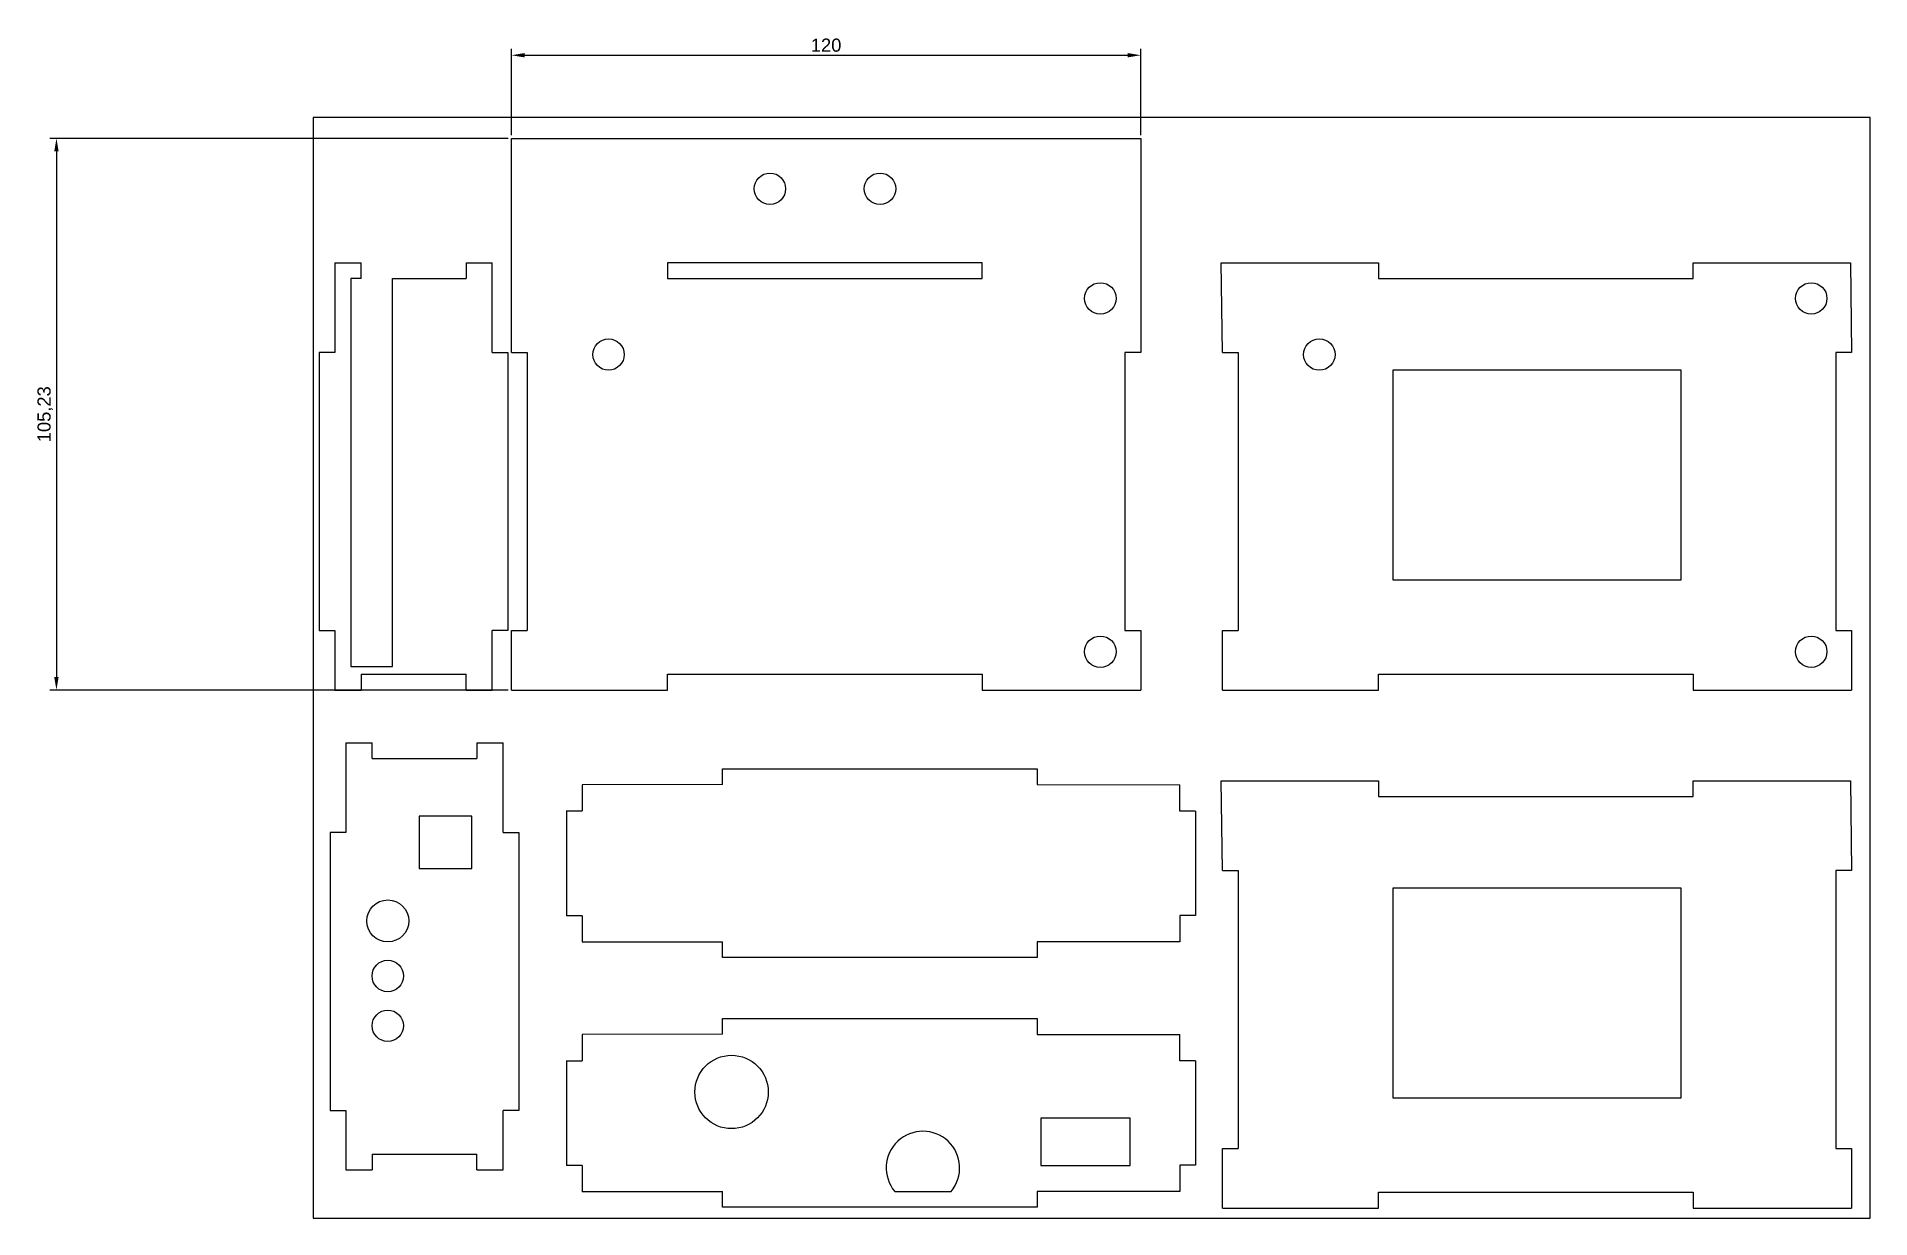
# Model space of a CAD drawing. Header units: millimetres. Extents: x 297 to 6622, y 210 to 5476.
# Drawn here: x 1971.9 to 2321.6, y 4739.3 to 4964.8 of the extents above; entities that cross this region are included whole.
import ezdxf

# ---------------------------------------------------------------- set-up
doc = ezdxf.new("R2010")
doc.units = ezdxf.units.MM
doc.styles.get("Standard").update_dxf_attribs({"font": 'arial.ttf'})
doc.dimstyles.new('ISO-25', dxfattribs={"dimtxt": 2.5, "dimasz": 2.5, "dimexe": 1.25, "dimexo": 0.625, "dimtad": 1, "dimtxsty": 'Standard', "dimcen": 2.5, "dimadec": 0, "dimazin": 0, "dimtfac": 1, "dimtmove": 0, "dimatfit": 3, "dimfxl": 1, "dimarcsym": 0})

msp = doc.modelspace()

# ---------------------------------------------------------------- blocks, each defined once
blk = doc.blocks.new('*D14')
at = {"color": 0, "lineweight": -2, "transparency": 16777216}
for p, q in [((2062.43, 4945.97), (2062.43, 4962.46)), ((2182.43, 4945.97), (2182.43, 4962.46)), ((2064.93, 4961.21), (2179.93, 4961.21))]:
    blk.add_line(p, q, dxfattribs=at)
at = {"color": 0, "transparency": 16777216}
for points in [[(2064.93, 4961.63), (2064.93, 4960.8), (2062.43, 4961.21)], [(2179.93, 4961.63), (2179.93, 4960.8), (2182.43, 4961.21)]]:
    blk.add_solid(points, dxfattribs=at)
at = {"layer": 'Defpoints', "color": 0, "transparency": 16777216}
for p in [(2182.43, 4961.21), (2062.43, 4945.35), (2182.43, 4945.35)]:
    blk.add_point(p, dxfattribs=at)
at = {"color": 0, "transparency": 16777216, "insert": (2122.43, 4963.12), "char_height": 2.5, "attachment_point": 5}
blk.add_mtext('120', dxfattribs=at)
blk = doc.blocks.new('*D15')
at = {"color": 0, "lineweight": -2, "transparency": 16777216}
for p, q in [((2061.81, 4945.35), (1974.39, 4945.35)), ((1975.64, 4942.85), (1975.64, 4842.62)), ((2061.81, 4840.12), (1974.39, 4840.12))]:
    blk.add_line(p, q, dxfattribs=at)
at = {"color": 0, "transparency": 16777216}
for points in [[(1975.22, 4942.85), (1976.06, 4942.85), (1975.64, 4945.35)], [(1975.22, 4842.62), (1976.06, 4842.62), (1975.64, 4840.12)]]:
    blk.add_solid(points, dxfattribs=at)
at = {"layer": 'Defpoints', "color": 0, "transparency": 16777216}
for p in [(2062.43, 4945.35), (1975.64, 4840.12), (2062.43, 4840.12)]:
    blk.add_point(p, dxfattribs=at)
at = {"color": 0, "transparency": 16777216, "insert": (1973.51, 4892.73), "char_height": 2.5, "attachment_point": 5, "rotation": 90}
blk.add_mtext('105,23', dxfattribs=at)

# ---------------------------------------------------------------- dimensions: what is measured, and where the dimension line sits
at = {"color": 2, "true_color": 0xf1eb1f}
dim = msp.add_linear_dim(base=(2182.432, 4961.214), p1=(2062.432, 4945.349), p2=(2182.432, 4945.349), dimstyle='ISO-25', dxfattribs=at)
dim.commit()
dim.dimension.update_dxf_attribs({"geometry": '*D14', "text_midpoint": (2122.432, 4963.115)})
dim = msp.add_linear_dim(base=(1975.64, 4840.119), p1=(2062.432, 4945.349), p2=(2062.432, 4840.119), angle=90, dimstyle='ISO-25', dxfattribs=at)
dim.commit()
dim.dimension.update_dxf_attribs({"geometry": '*D15', "text_midpoint": (1973.513, 4892.734)})

# ---------------------------------------------------------------- linework, layer by layer
for p, q in [((2028.762, 4921.619), (2028.762, 4904.477)), ((2028.762, 4921.619), (2033.762, 4921.619)), ((2033.762, 4918.619), (2033.762, 4921.619)), ((2053.762, 4921.619), (2053.762, 4918.619)), ((2053.762, 4921.619), (2058.762, 4921.619)), ((2058.762, 4904.477), (2058.762, 4921.619)), ((2039.762, 4918.619), (2053.762, 4918.619)), ((2028.762, 4904.477), (2025.762, 4904.477)), ((2025.762, 4904.477), (2025.762, 4851.49)), ((2058.762, 4904.477), (2061.762, 4904.477)), ((2061.762, 4904.477), (2061.762, 4851.49)), ((2062.432, 4904.477), (2065.432, 4904.477)), ((2065.432, 4904.477), (2065.432, 4874.477)), ((2182.432, 4904.477), (2179.432, 4904.477)), ((2179.432, 4904.477), (2179.432, 4874.477)), ((2198.004, 4904.477), (2201.004, 4904.477)), ((2201.004, 4904.477), (2201.004, 4874.477)), ((2318.004, 4904.477), (2315.004, 4904.477)), ((2315.004, 4904.477), (2315.004, 4874.477)), ((2065.432, 4874.477), (2065.432, 4851.49)), ((2179.432, 4874.477), (2179.432, 4851.49)), ((2201.004, 4874.477), (2201.004, 4851.49)), ((2315.004, 4874.477), (2315.004, 4851.49)), ((2025.762, 4851.49), (2028.762, 4851.49)), ((2028.762, 4851.49), (2028.762, 4840.119)), ((2058.762, 4840.119), (2058.762, 4851.49)), ((2061.762, 4851.49), (2058.762, 4851.49)), ((2062.432, 4851.49), (2065.432, 4851.49)), ((2179.432, 4851.49), (2182.432, 4851.49)), ((2198.004, 4851.49), (2201.004, 4851.49)), ((2315.004, 4851.49), (2318.004, 4851.49)), ((2028.762, 4840.119), (2033.762, 4840.119)), ((2033.762, 4843.119), (2033.762, 4840.119)), ((2033.762, 4843.119), (2053.762, 4843.119)), ((2053.762, 4840.119), (2053.762, 4843.119)), ((2053.762, 4840.119), (2058.762, 4840.119)), ((2062.432, 4840.119), (2092.213, 4840.119)), ((2152.213, 4840.119), (2182.432, 4840.119)), ((2198.004, 4840.119), (2227.785, 4840.119)), ((2287.785, 4840.119), (2318.004, 4840.119)), ((2030.837, 4830.069), (2030.837, 4812.927)), ((2030.837, 4830.069), (2035.837, 4830.069)), ((2035.837, 4827.069), (2035.837, 4830.069)), ((2055.837, 4830.069), (2055.837, 4827.069)), ((2055.837, 4830.069), (2060.837, 4830.069)), ((2060.837, 4812.927), (2060.837, 4830.069)), ((2035.837, 4827.069), (2055.837, 4827.069)), ((2102.681, 4822.08), (2102.681, 4825.087)), ((2102.681, 4825.087), (2162.681, 4825.087)), ((2162.681, 4825.087), (2162.682, 4822.069)), ((2102.681, 4822.08), (2075.901, 4822.048)), ((2162.682, 4822.069), (2189.9, 4822.037)), ((2072.887, 4817.048), (2075.901, 4817.048)), ((2072.9, 4817.048), (2072.9, 4797.058)), ((2072.9, 4817.048), (2072.9, 4797.058)), ((2192.907, 4817.037), (2189.907, 4817.037)), ((2192.9, 4817.037), (2192.9, 4797.09)), ((2030.837, 4812.927), (2027.837, 4812.927)), ((2027.837, 4812.927), (2027.837, 4759.94)), ((2060.837, 4812.927), (2063.837, 4812.927)), ((2063.837, 4812.927), (2063.837, 4759.94)), ((2192.9, 4811.568), (2192.9, 4797.568)), ((2198.004, 4805.666), (2201.004, 4805.666)), ((2201.004, 4805.666), (2201.004, 4775.666)), ((2318.004, 4805.666), (2315.004, 4805.666)), ((2315.004, 4805.666), (2315.004, 4775.666)), ((2192.9, 4797.09), (2189.9, 4797.09)), ((2075.9, 4792.082), (2102.681, 4792.082)), ((2102.681, 4789.087), (2102.681, 4792.087)), ((2162.681, 4792.086), (2162.681, 4789.087)), ((2189.9, 4792.086), (2162.681, 4792.086)), ((2162.681, 4789.087), (2102.681, 4789.087)), ((2102.681, 4774.445), (2102.681, 4777.452)), ((2102.681, 4777.452), (2162.681, 4777.452)), ((2162.681, 4777.452), (2162.682, 4774.434)), ((2102.681, 4774.445), (2075.901, 4774.413)), ((2162.682, 4774.434), (2189.9, 4774.403)), ((2201.004, 4775.666), (2201.004, 4752.679)), ((2315.004, 4775.666), (2315.004, 4752.679)), ((2072.887, 4769.413), (2075.901, 4769.413)), ((2072.9, 4769.413), (2072.9, 4749.423)), ((2072.9, 4769.413), (2072.9, 4749.423)), ((2192.907, 4769.403), (2189.907, 4769.403)), ((2192.9, 4769.403), (2192.9, 4749.455)), ((2192.9, 4763.933), (2192.9, 4749.933)), ((2027.837, 4759.94), (2030.837, 4759.94)), ((2030.837, 4759.94), (2030.837, 4748.569)), ((2060.837, 4748.569), (2060.837, 4759.94)), ((2063.837, 4759.94), (2060.837, 4759.94)), ((2198.004, 4752.679), (2201.004, 4752.679)), ((2315.004, 4752.679), (2318.004, 4752.679)), ((2035.837, 4751.569), (2035.837, 4748.569)), ((2035.837, 4751.569), (2055.837, 4751.569)), ((2055.837, 4748.569), (2055.837, 4751.569)), ((2192.9, 4749.455), (2189.9, 4749.455)), ((2030.837, 4748.569), (2035.837, 4748.569)), ((2055.837, 4748.569), (2060.837, 4748.569)), ((2075.9, 4744.447), (2102.681, 4744.447)), ((2102.681, 4741.452), (2102.681, 4744.452)), ((2189.9, 4744.451), (2162.681, 4744.451)), ((2162.681, 4744.451), (2162.681, 4741.452)), ((2162.681, 4741.452), (2102.681, 4741.452)), ((2198.004, 4741.308), (2227.785, 4741.308)), ((2287.785, 4741.308), (2318.004, 4741.308))]:
    msp.add_line(p, q)
at = {"color": 2, "true_color": 0xf1eb1f}
for p, q in [((2075.901, 4822.048), (2075.901, 4817.048)), ((2189.907, 4817.037), (2189.913, 4822.037)), ((2075.901, 4797.058), (2072.9, 4797.058)), ((2075.901, 4797.058), (2075.9, 4792.058)), ((2189.9, 4797.09), (2189.9, 4792.09)), ((2075.901, 4774.413), (2075.901, 4769.413)), ((2189.907, 4769.403), (2189.913, 4774.403)), ((2075.901, 4749.423), (2072.9, 4749.423)), ((2075.901, 4749.423), (2075.9, 4744.423)), ((2189.9, 4749.455), (2189.9, 4744.455))]:
    msp.add_line(p, q, dxfattribs=at)
for points in [[(2024.581, 4739.341), (2321.581, 4739.341), (2321.581, 4949.341), (2024.581, 4949.341)], [(2230.504, 4861.119), (2285.504, 4861.119), (2285.504, 4901.119), (2230.504, 4901.119)], [(2044.837, 4806.069), (2054.837, 4806.069), (2054.837, 4816.069), (2044.837, 4816.069)], [(2230.504, 4762.308), (2285.504, 4762.308), (2285.504, 4802.308), (2230.504, 4802.308)], [(2163.4, 4749.451), (2180.4, 4749.451), (2180.4, 4758.451), (2163.4, 4758.451)]]:
    msp.add_lwpolyline(points, close=True, dxfattribs=at)
for points in [[(2062.432, 4904.477), (2062.432, 4945.349), (2182.432, 4945.349), (2182.432, 4904.477)], [(2198.004, 4904.477), (2197.785, 4921.619), (2227.785, 4921.619)], [(2227.785, 4921.619), (2227.785, 4918.619), (2287.785, 4918.619), (2287.785, 4921.619)], [(2287.785, 4921.619), (2317.785, 4921.619), (2318.004, 4904.477)], [(2062.432, 4840.119), (2062.432, 4851.49)], [(2182.432, 4851.49), (2182.432, 4840.119)], [(2198.004, 4840.119), (2198.004, 4851.49)], [(2318.004, 4851.49), (2318.004, 4840.119)], [(2092.213, 4840.119), (2092.213, 4843.119), (2152.213, 4843.119), (2152.213, 4840.119)], [(2227.785, 4840.119), (2227.785, 4843.119), (2287.785, 4843.119), (2287.785, 4840.119)], [(2198.004, 4805.666), (2197.785, 4822.808), (2227.785, 4822.808)], [(2227.785, 4822.808), (2227.785, 4819.808), (2287.785, 4819.808), (2287.785, 4822.808)], [(2287.785, 4822.808), (2317.785, 4822.808), (2318.004, 4805.666)], [(2198.004, 4741.308), (2198.004, 4752.679)], [(2318.004, 4752.679), (2318.004, 4741.308)], [(2227.785, 4741.308), (2227.785, 4744.308), (2287.785, 4744.308), (2287.785, 4741.308)]]:
    msp.add_lwpolyline(points)
msp.add_lwpolyline([(2152.213, 4921.619), (2092.213, 4921.619), (2092.213, 4918.619), (2152.213, 4918.619)], close=True)
for points in [[(2033.762, 4918.619), (2031.762, 4918.619), (2031.762, 4844.619), (2039.762, 4844.619), (2039.762, 4918.619)], [(2135.539, 4744.451), (2146.262, 4744.451)]]:
    msp.add_lwpolyline(points, dxfattribs=at)
for centre in [(2111.713, 4935.734), (2132.713, 4935.734), (2174.732, 4914.819), (2310.304, 4914.819), (2310.304, 4914.819), (2080.932, 4904.119), (2216.504, 4904.119), (2216.504, 4904.119), (2174.732, 4847.419), (2310.304, 4847.419), (2310.304, 4847.419)]:
    msp.add_circle(centre, 3)
for centre, radius in [((2038.837, 4796.069), 4), ((2038.837, 4785.569), 3), ((2038.837, 4776.069), 3), ((2104.4, 4763.447), 7)]:
    msp.add_circle(centre, radius, dxfattribs=at)
msp.add_arc((2140.9, 4748.951), 7, 319.9948, 220.0052, dxfattribs=at)

msp.set_redraw_order([(e.dxf.handle, doc.entitydb.next_handle()) for e in msp.query("TEXT MTEXT ATTDEF DIMENSION ARC_DIMENSION")])  # texts and dimensions are drawn at this point

doc.saveas('drawing.dxf')
